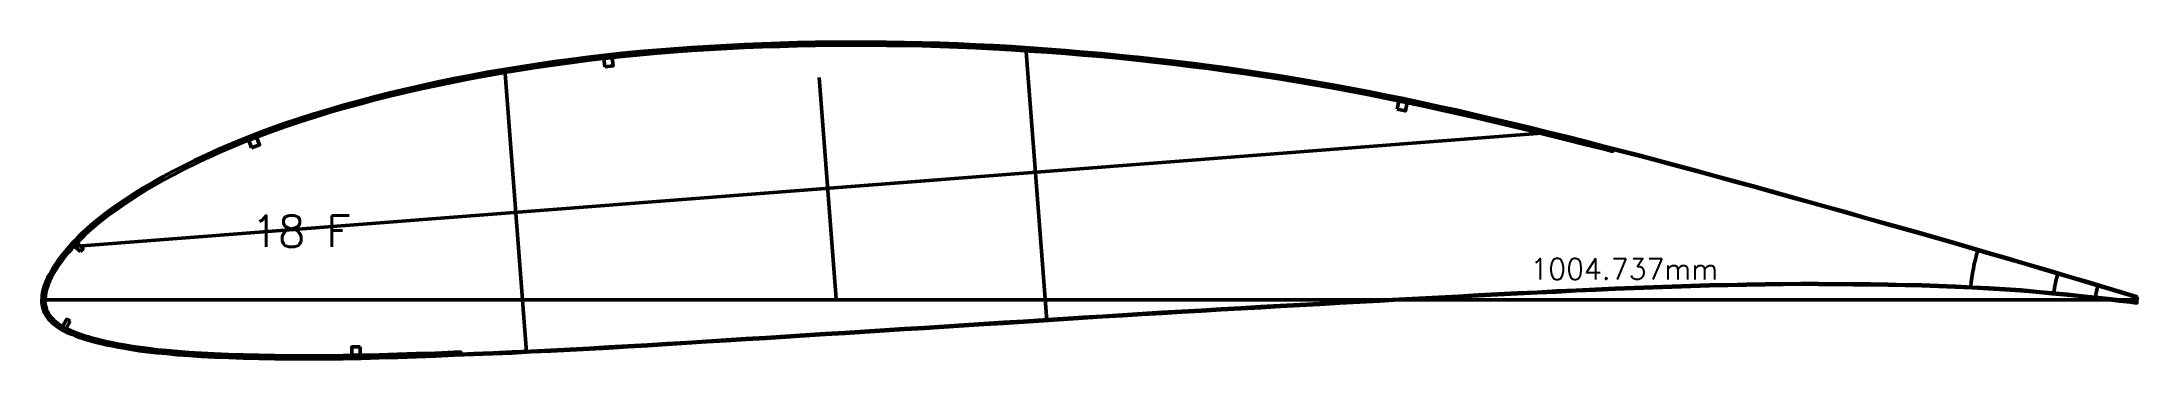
# Model space of a CAD drawing. Header units: metres. Extents: x -405 to 675, y -15418 to 133.
# Drawn here: x -377 to 628, y -3428 to -3276 of the extents above; entities that cross this region are included whole.
import ezdxf
from ezdxf.enums import TextEntityAlignment as Align

# ---------------------------------------------------------------- set-up
doc = ezdxf.new("R2010")
doc.units = ezdxf.units.M
for name, color, linetype, lineweight in [('FoilLayer', 7, 'Continuous', 50), ('RefFoilLayer', 7, 'Continuous', 50), ('StringerLayer', 7, 'Continuous', 50), ('SubLayer', 7, 'Continuous', 50), ('TextLayer', 7, 'Continuous', 50)]:
    doc.layers.add(name, color=color, linetype=linetype, lineweight=lineweight)
doc.styles.add('MSゴシック', font='romans')

msp = doc.modelspace()

# ---------------------------------------------------------------- texts
at = {"layer": 'TextLayer', "style": 'MSゴシック'}
msp.add_text('18 F', height=15, dxfattribs=at).set_placement((-276.3, -3374.6))
msp.add_text('1004.737mm', height=10, dxfattribs=at).set_placement((427, -3393.2), align=Align.BOTTOM_RIGHT)

# ---------------------------------------------------------------- linework, layer by layer
at = {"layer": 'FoilLayer'}
msp.add_lwpolyline([(627.8, -3398.9), (624.8, -3397.9), (619.8, -3396.4), (614.5, -3394.8), (608.6, -3393), (602.3, -3391.1), (595.4, -3389.1), (588.2, -3387), (580.6, -3384.7), (572.8, -3382.4), (564.9, -3380.1), (557, -3377.9), (548.9, -3375.5), (540.8, -3373.1), (532.5, -3370.7), (524.1, -3368.3), (515.5, -3365.9), (506.8, -3363.5), (498, -3361), (489, -3358.5), (480, -3355.9), (470.9, -3353.4), (461.9, -3350.9), (452.8, -3348.4), (443.8, -3345.9), (434.8, -3343.4), (425.7, -3340.9), (416.8, -3338.5), (407.8, -3336.1), (398.9, -3333.7), (390, -3331.3), (381.1, -3329), (376.7, -3327.9), (376.4, -3328.9), (371.9, -3327.7), (363.1, -3325.5), (354.3, -3323.3), (345.4, -3321.1), (336.6, -3318.9), (327.8, -3316.8), (319, -3314.7), (310.3, -3312.7), (301.6, -3310.7), (293, -3308.8), (284.5, -3306.9), (275.9, -3305.1), (267.4, -3303.4), (258.9, -3301.7), (250.4, -3300.1), (242, -3298.5), (233.5, -3297), (225, -3295.6), (216.6, -3294.2), (208.1, -3292.9), (199.6, -3291.6), (191.1, -3290.4), (182.6, -3289.2), (174, -3288.2), (165.5, -3287.1), (156.9, -3286.1), (148.4, -3285.2), (139.8, -3284.3), (131.1, -3283.5), (122.5, -3282.8), (113.9, -3282), (105.3, -3281.4), (96.7, -3280.8), (88.1, -3280.2), (79.5, -3279.7), (71, -3279.3), (62.4, -3278.9), (53.9, -3278.6), (45.3, -3278.4), (36.8, -3278.2), (28.2, -3278.1), (19.7, -3278), (11.2, -3278), (2.7, -3278), (-5.8, -3278.1), (-14.4, -3278.3), (-22.9, -3278.6), (-31.4, -3278.8), (-39.8, -3279.2), (-48.3, -3279.6), (-56.7, -3280.1), (-65.1, -3280.6), (-73.5, -3281.2), (-81.8, -3281.9), (-90.1, -3282.6), (-98.3, -3283.4), (-106.4, -3284.3), (-114.6, -3285.2), (-122.7, -3286.3), (-130.8, -3287.4), (-138.9, -3288.5), (-147, -3289.8), (-155, -3291.1), (-163, -3292.5), (-170.9, -3293.9), (-178.7, -3295.5), (-186.5, -3297.1), (-194.3, -3298.8), (-202, -3300.5), (-209.5, -3302.3), (-217.1, -3304.2), (-224.5, -3306.2), (-231.9, -3308.2), (-239.2, -3310.3), (-246.2, -3312.5), (-253.2, -3314.7), (-259.9, -3316.9), (-266.6, -3319.3), (-273.1, -3321.7), (-279.4, -3324.2), (-285.6, -3326.7), (-291.6, -3329.3), (-297.4, -3331.9), (-302.9, -3334.6), (-308.3, -3337.2), (-313.4, -3339.9), (-318.3, -3342.4), (-322.8, -3345), (-327.1, -3347.5), (-331.1, -3350), (-334.8, -3352.4), (-338.3, -3354.7), (-341.5, -3357), (-344.5, -3359.1), (-347.2, -3361.2), (-349.8, -3363.3), (-352.1, -3365.2), (-354.3, -3367.1), (-356.3, -3369), (-358.1, -3370.8), (-359.8, -3372.5), (-361.4, -3374.1), (-362.8, -3375.8), (-364.2, -3377.3), (-365.4, -3378.8), (-366.5, -3380.3), (-367.6, -3381.7), (-368.6, -3383.1), (-369.5, -3384.4), (-370.3, -3385.7), (-371, -3387), (-371.7, -3388.3), (-372.3, -3389.5), (-372.9, -3390.6), (-373.4, -3391.8), (-373.8, -3392.9), (-374.2, -3394), (-374.5, -3395), (-374.8, -3396.1), (-375, -3397.1), (-375.1, -3398.1), (-375.2, -3399.1), (-375.3, -3400.1), (-375.3, -3401), (-375.2, -3401.9), (-375.1, -3402.8), (-374.8, -3403.7), (-374.5, -3404.6), (-374.1, -3405.5), (-373.7, -3406.3), (-373.1, -3407.2), (-372.5, -3408), (-371.8, -3408.9), (-371, -3409.7), (-370.1, -3410.5), (-369.1, -3411.2), (-368.1, -3411.9), (-367, -3412.7), (-365.8, -3413.3), (-364.5, -3414), (-363.1, -3414.6), (-361.6, -3415.2), (-360, -3415.9), (-358.3, -3416.5), (-356.5, -3417.1), (-354.6, -3417.7), (-352.6, -3418.3), (-350.4, -3418.8), (-348.1, -3419.4), (-345.5, -3420), (-342.8, -3420.5), (-339.9, -3421.1), (-336.8, -3421.7), (-333.4, -3422.2), (-329.7, -3422.8), (-325.8, -3423.3), (-321.5, -3423.8), (-316.8, -3424.2), (-311.7, -3424.7), (-306.2, -3425.1), (-300.3, -3425.5), (-294, -3425.8), (-287.3, -3426.1), (-280.2, -3426.3), (-272.7, -3426.5), (-265, -3426.6), (-257, -3426.7), (-248.9, -3426.8), (-240.7, -3426.7), (-232.3, -3426.6), (-223.7, -3426.5), (-215, -3426.2), (-206.2, -3426), (-197.2, -3425.7), (-188.1, -3425.4), (-179, -3425), (-175.9, -3424.9), (-175.8, -3425.9), (-169.7, -3425.7), (-160.5, -3425.3), (-151.3, -3424.9), (-142.1, -3424.5), (-132.8, -3424), (-123.5, -3423.5), (-114.2, -3423), (-104.9, -3422.5), (-95.6, -3422), (-86.3, -3421.4), (-76.9, -3420.9), (-67.5, -3420.3), (-58.1, -3419.7), (-48.6, -3419.1), (-39.2, -3418.5), (-29.7, -3417.9), (-20.2, -3417.3), (-10.7, -3416.7), (-1.2, -3416.1), (8.3, -3415.5), (17.9, -3414.9), (27.4, -3414.3), (36.9, -3413.7), (46.4, -3413.1), (55.9, -3412.5), (65.4, -3411.9), (74.9, -3411.3), (84.4, -3410.7), (93.9, -3410.1), (103.4, -3409.5), (112.9, -3408.9), (122.4, -3408.3), (131.9, -3407.7), (141.4, -3407.1), (150.9, -3406.5), (160.3, -3405.9), (169.8, -3405.4), (179.3, -3404.8), (188.7, -3404.3), (198.2, -3403.7), (207.6, -3403.2), (217.1, -3402.7), (226.6, -3402.2), (236.1, -3401.7), (245.6, -3401.1), (255.1, -3400.6), (264.6, -3400.1), (274.1, -3399.6), (283.6, -3399.1), (293, -3398.6), (302.5, -3398.1), (311.9, -3397.6), (321.4, -3397.1), (330.8, -3396.6), (340.2, -3396.2), (349.6, -3395.7), (359, -3395.3), (368.3, -3394.8), (377.6, -3394.4), (386.8, -3394.1), (395.9, -3393.7), (405, -3393.4), (414, -3393.1), (422.9, -3392.8), (431.9, -3392.7), (440.7, -3392.5), (449.6, -3392.3), (458.2, -3392.2), (466.7, -3392.1), (475.1, -3392.1), (483.6, -3392.2), (492, -3392.2), (500.2, -3392.3), (508.5, -3392.5), (516.7, -3392.7), (524.8, -3392.8), (532.8, -3393), (540.8, -3393.4), (548.8, -3393.8), (556.8, -3394.2), (564.6, -3394.6), (572.2, -3395.2), (579.8, -3395.9), (587.2, -3396.6), (594.4, -3397.2), (601.3, -3398), (607.8, -3398.7), (613.9, -3399.3), (619.5, -3400), (624.7, -3400.6), (627.9, -3401.1)], close=True, dxfattribs=at)
at = {"layer": 'RefFoilLayer'}
msp.add_lwpolyline([(628, -3398.5), (624.9, -3397.5), (619.9, -3396), (614.6, -3394.4), (608.8, -3392.6), (602.4, -3390.7), (595.5, -3388.7), (588.3, -3386.5), (580.7, -3384.3), (572.9, -3382), (565, -3379.7), (557.1, -3377.4), (549.1, -3375.1), (540.9, -3372.7), (532.6, -3370.3), (524.2, -3367.9), (515.7, -3365.5), (506.9, -3363), (498.1, -3360.6), (489.1, -3358), (480.1, -3355.5), (471.1, -3353), (462, -3350.4), (453, -3347.9), (443.9, -3345.4), (434.9, -3342.9), (425.9, -3340.5), (416.9, -3338), (407.9, -3335.6), (399, -3333.2), (390.1, -3330.9), (381.2, -3328.6), (372.3, -3326.3), (363.5, -3324), (354.6, -3321.8), (345.8, -3319.6), (337, -3317.5), (328.2, -3315.4), (319.4, -3313.3), (310.6, -3311.2), (302, -3309.2), (293.3, -3307.3), (284.8, -3305.4), (276.2, -3303.6), (267.7, -3301.9), (259.2, -3300.2), (250.7, -3298.6), (242.2, -3297), (233.7, -3295.5), (225.3, -3294.1), (216.8, -3292.7), (208.3, -3291.4), (199.8, -3290.1), (191.3, -3288.9), (182.7, -3287.8), (174.2, -3286.7), (165.7, -3285.6), (157.1, -3284.7), (148.5, -3283.7), (139.9, -3282.9), (131.3, -3282), (122.7, -3281.3), (114, -3280.5), (105.4, -3279.9), (96.8, -3279.3), (88.2, -3278.7), (79.6, -3278.2), (71, -3277.8), (62.5, -3277.4), (53.9, -3277.1), (45.3, -3276.9), (36.8, -3276.7), (28.3, -3276.6), (19.7, -3276.5), (11.2, -3276.5), (2.7, -3276.5), (-5.9, -3276.6), (-14.4, -3276.8), (-22.9, -3277.1), (-31.4, -3277.3), (-39.9, -3277.7), (-48.4, -3278.1), (-56.8, -3278.6), (-65.2, -3279.1), (-73.6, -3279.7), (-81.9, -3280.4), (-90.2, -3281.1), (-98.4, -3281.9), (-106.6, -3282.8), (-114.8, -3283.8), (-122.9, -3284.8), (-131, -3285.9), (-139.1, -3287.1), (-147.2, -3288.3), (-155.2, -3289.6), (-163.2, -3291), (-171.2, -3292.5), (-179, -3294), (-186.9, -3295.6), (-194.6, -3297.3), (-202.3, -3299), (-209.9, -3300.9), (-217.5, -3302.8), (-224.9, -3304.8), (-232.3, -3306.8), (-239.6, -3308.9), (-246.7, -3311), (-253.6, -3313.3), (-260.4, -3315.5), (-267.1, -3317.9), (-273.6, -3320.3), (-280, -3322.8), (-286.2, -3325.4), (-292.2, -3327.9), (-298, -3330.6), (-303.6, -3333.2), (-309, -3335.9), (-314.1, -3338.5), (-319, -3341.1), (-323.6, -3343.7), (-327.9, -3346.2), (-331.9, -3348.7), (-335.6, -3351.1), (-339.1, -3353.5), (-342.4, -3355.8), (-345.4, -3358), (-348.2, -3360.1), (-350.7, -3362.1), (-353.1, -3364.1), (-355.3, -3366), (-357.3, -3367.9), (-359.2, -3369.7), (-360.9, -3371.5), (-362.5, -3373.1), (-364, -3374.8), (-365.3, -3376.4), (-366.6, -3377.9), (-367.7, -3379.4), (-368.8, -3380.8), (-369.8, -3382.3), (-370.7, -3383.6), (-371.6, -3385), (-372.3, -3386.3), (-373, -3387.6), (-373.7, -3388.8), (-374.3, -3390), (-374.8, -3391.2), (-375.2, -3392.4), (-375.7, -3393.6), (-376, -3394.7), (-376.3, -3395.8), (-376.5, -3396.9), (-376.6, -3398), (-376.7, -3399), (-376.8, -3400.1), (-376.8, -3401.1), (-376.7, -3402.1), (-376.5, -3403.1), (-376.2, -3404.2), (-375.9, -3405.2), (-375.5, -3406.2), (-374.9, -3407.2), (-374.3, -3408.1), (-373.6, -3409), (-372.8, -3409.9), (-372, -3410.8), (-371, -3411.6), (-370, -3412.4), (-368.9, -3413.2), (-367.7, -3414), (-366.4, -3414.7), (-365.1, -3415.4), (-363.6, -3416), (-362.1, -3416.6), (-360.5, -3417.3), (-358.8, -3417.9), (-357, -3418.5), (-355, -3419.1), (-353, -3419.7), (-350.7, -3420.3), (-348.4, -3420.9), (-345.9, -3421.5), (-343.1, -3422), (-340.2, -3422.6), (-337, -3423.1), (-333.6, -3423.7), (-329.9, -3424.3), (-325.9, -3424.8), (-321.6, -3425.3), (-316.9, -3425.7), (-311.8, -3426.2), (-306.3, -3426.6), (-300.4, -3427), (-294, -3427.3), (-287.3, -3427.6), (-280.2, -3427.8), (-272.8, -3428), (-265, -3428.1), (-257, -3428.2), (-248.9, -3428.3), (-240.7, -3428.2), (-232.3, -3428.1), (-223.7, -3428), (-215, -3427.7), (-206.1, -3427.5), (-197.1, -3427.2), (-188.1, -3426.9), (-178.9, -3426.5), (-169.7, -3426.1), (-160.5, -3425.8), (-151.3, -3425.4), (-142.1, -3424.9), (-132.8, -3424.5), (-123.5, -3424), (-114.2, -3423.5), (-104.9, -3423), (-95.6, -3422.4), (-86.2, -3421.9), (-76.9, -3421.3), (-67.5, -3420.7), (-58, -3420.1), (-48.6, -3419.5), (-39.1, -3419), (-29.7, -3418.4), (-20.2, -3417.8), (-10.7, -3417.2), (-1.1, -3416.6), (8.4, -3416), (17.9, -3415.4), (27.4, -3414.8), (36.9, -3414.2), (46.4, -3413.6), (55.9, -3413), (65.4, -3412.4), (74.9, -3411.8), (84.4, -3411.2), (93.9, -3410.6), (103.5, -3410), (113, -3409.4), (122.5, -3408.7), (131.9, -3408.1), (141.4, -3407.6), (150.9, -3407), (160.4, -3406.4), (169.8, -3405.8), (179.3, -3405.3), (188.7, -3404.7), (198.2, -3404.2), (207.7, -3403.7), (217.1, -3403.2), (226.6, -3402.6), (236.1, -3402.1), (245.6, -3401.6), (255.1, -3401.1), (264.6, -3400.5), (274.1, -3400), (283.6, -3399.5), (293.1, -3399), (302.5, -3398.5), (312, -3398), (321.4, -3397.5), (330.8, -3397.1), (340.2, -3396.6), (349.6, -3396.2), (359, -3395.7), (368.3, -3395.3), (377.6, -3394.9), (386.8, -3394.5), (395.9, -3394.2), (405, -3393.8), (414, -3393.5), (422.9, -3393.3), (431.9, -3393.1), (440.8, -3392.9), (449.6, -3392.8), (458.2, -3392.6), (466.7, -3392.5), (475.1, -3392.6), (483.6, -3392.6), (492, -3392.7), (500.2, -3392.7), (508.4, -3392.9), (516.7, -3393.1), (524.8, -3393.3), (532.8, -3393.5), (540.7, -3393.8), (548.8, -3394.2), (556.7, -3394.6), (564.5, -3395.1), (572.1, -3395.6), (579.7, -3396.3), (587.2, -3397), (594.4, -3397.7), (601.2, -3398.4), (607.7, -3399.1), (613.8, -3399.8), (619.5, -3400.5), (624.7, -3401.1), (627.9, -3401.5)], close=True, dxfattribs=at)
at = {"layer": 'StringerLayer'}
for points in [[(-106.9, -3288.4), (-102.9, -3287.9), (-103.3, -3284), (-107.3, -3284.4), (-106.9, -3288.4)], [(273.2, -3308.6), (277.1, -3309.5), (277.9, -3305.5), (274, -3304.7), (273.2, -3308.6)], [(-276.2, -3327.2), (-272.4, -3325.8), (-273.9, -3322), (-277.6, -3323.5), (-276.2, -3327.2)], [(-358.4, -3376.8), (-357, -3375.4), (-359.9, -3372.6), (-361.3, -3374.1), (-358.4, -3376.8)], [(-363.2, -3410.2), (-364.9, -3409.2), (-366.9, -3412.7), (-365.1, -3413.7), (-363.2, -3410.2)], [(-224.2, -3422.5), (-228.2, -3422.5), (-228.1, -3426.5), (-224.1, -3426.5), (-224.2, -3422.5)]]:
    msp.add_lwpolyline(points, dxfattribs=at)
at = {"layer": 'SubLayer'}
for p, q in [((95.1, -3279.2), (105.2, -3409.9)), ((-154.8, -3289.6), (-144.4, -3425)), ((-4.1, -3293.5), (4.1, -3399.5)), ((346.7, -3319.8), (-363.7, -3374.5)), ((-53, -3350.6), (53, -3342.4)), ((-376.8, -3400), (628, -3400))]:
    msp.add_line(p, q, dxfattribs=at)
for radius, start, end in [(80, 162.7429, 175.5088), (40, 161.7814, 175.1857), (20, 160.0802, 176.2734)]:
    msp.add_arc((628, -3400), radius, start, end, dxfattribs=at)

msp.set_redraw_order([(e.dxf.handle, doc.entitydb.next_handle()) for e in msp.query("TEXT MTEXT ATTDEF DIMENSION ARC_DIMENSION")])  # texts and dimensions are drawn at this point

doc.saveas('drawing.dxf')
